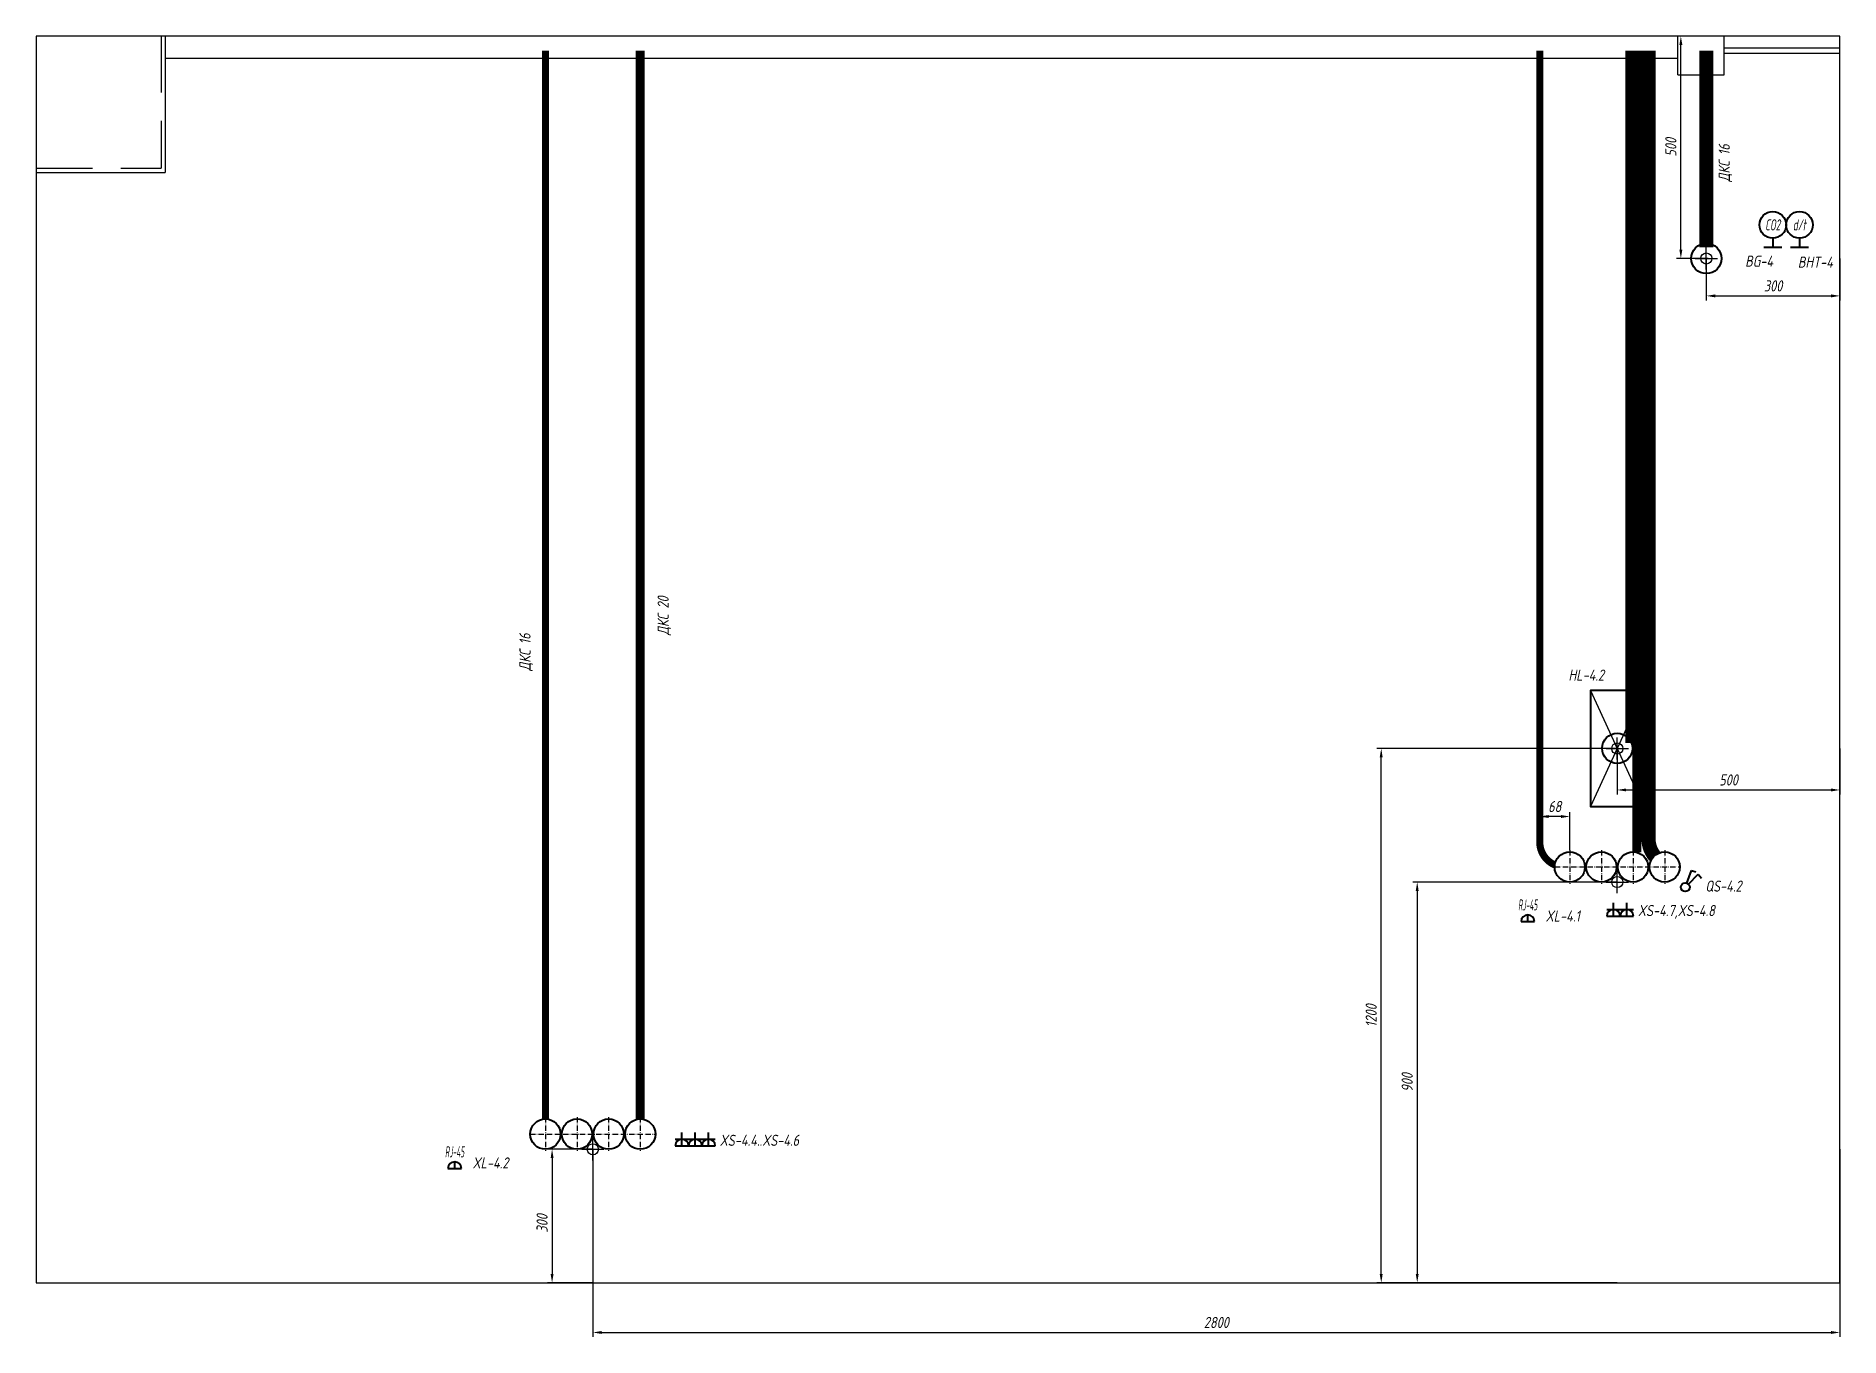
# Model space of a CAD drawing. Header units: millimetres. Extents: x -36498 to 56557, y -58468 to 154.
# Drawn here: x 14293 to 18343, y -31460 to -28538 of the extents above; entities that cross this region are included whole.
import ezdxf
from ezdxf.enums import TextEntityAlignment as Align

# ---------------------------------------------------------------- set-up
doc = ezdxf.new("R2010")
doc.units = ezdxf.units.MM
doc.header["$PDMODE"] = 34
doc.header["$PDSIZE"] = 25
doc.linetypes.add('ACAD_ISO10W100', pattern=[18.5, 12, -3, 0.5, -3])
doc.linetypes.add('DASHED', pattern=[19.05, 12.7, -6.35])
for name, color, linetype in [('01 Черновое', 7, 'Continuous'), ('02 Розетки', 7, 'Continuous'), ('03 Потолок', 7, 'Continuous'), ('04 Освещение', 7, 'Continuous'), ('05 Слаботочка', 7, 'Continuous'), ('06 Авт-ка климата', 7, 'Continuous'), ('11 Привязка размеры', 7, 'Continuous')]:
    doc.layers.add(name, color=color, linetype=linetype)
doc.styles.get("Standard").update_dxf_attribs({"font": 'Ubuntu-R.ttf'})
doc.styles.add('ГОСТ-ISOCPEUR', font='isocpeui.ttf', dxfattribs={"width": 0.8})
doc.dimstyles.new('ISO-25', dxfattribs={"dimtxt": 2.5, "dimasz": 2.5, "dimexe": 1.25, "dimexo": 0.625, "dimtad": 1, "dimtxsty": 'Standard', "dimcen": 2.5, "dimadec": 0, "dimazin": 0, "dimtfac": 1, "dimtmove": 0, "dimatfit": 3, "dimfxl": 1, "dimarcsym": 0})

msp = doc.modelspace()

# ---------------------------------------------------------------- texts
at = {"layer": '02 Розетки', "linetype": 'Continuous', "style": 'ГОСТ-ISOCPEUR', "width": 0.8}
for s, p in [('XS-4.7,XS-4.8', (17890, -30514.8)), ('XS-4.4..XS-4.6', (15828.4, -31030.8))]:
    msp.add_text(s, height=25, dxfattribs=at).set_placement(p)
at = {"layer": '02 Розетки', "color": 1, "insert": (15688.9, -29883.6), "char_height": 25, "width": 270.313, "attachment_point": 1, "rotation": 90, "style": 'ГОСТ-ISOCPEUR'}
msp.add_mtext('{ДКС 20}', dxfattribs=at)
at = {"layer": '04 Освещение', "linetype": 'Continuous', "style": 'ГОСТ-ISOCPEUR', "width": 0.8}
for s, p in [('HL-4.2', (17734, -29986)), ('QS-4.2', (18041.2, -30459.9))]:
    msp.add_text(s, height=25, dxfattribs=at).set_placement(p)
at = {"layer": '05 Слаботочка', "linetype": 'Continuous', "style": 'ГОСТ-ISOCPEUR', "width": 0.8}
for s, p in [('XL-4.1', (17682.7, -30527.1)), ('XL-4.2', (15273.3, -31081.6))]:
    msp.add_text(s, height=25, dxfattribs=at).set_placement(p)
at = {"layer": '05 Слаботочка', "color": 6, "insert": (15378.7, -29963.9), "char_height": 25, "width": 270.313, "attachment_point": 1, "rotation": 90, "style": 'ГОСТ-ISOCPEUR'}
msp.add_mtext('{ДКС 16}', dxfattribs=at)
at = {"layer": '06 Авт-ка климата', "linetype": 'Continuous', "style": 'ГОСТ-ISOCPEUR', "width": 0.8}
for s, p in [('BG-4', (18193.4, -29056.5)), ('BHT-4', (18327.7, -29058.7))]:
    msp.add_text(s, height=25, dxfattribs=at).set_placement(p, align=Align.RIGHT)
at = {"layer": '06 Авт-ка климата', "insert": (18071.3, -28865.4), "char_height": 25, "width": 270.313, "attachment_point": 1, "rotation": 90, "style": 'ГОСТ-ISOCPEUR'}
msp.add_mtext('{ДКС 16}', dxfattribs=at)

# ---------------------------------------------------------------- blocks, each defined once
blk = doc.blocks.new('датчик CO2')
at = {"color": 0, "lineweight": -2}
for p, q in [((-2, 0), (2, 0)), ((0, 2), (0, 0))]:
    blk.add_line(p, q, dxfattribs=at)
blk.add_circle((0, 5), 3, dxfattribs=at)
at = {"color": 0, "lineweight": -2, "style": 'ГОСТ-ISOCPEUR', "width": 0.6}
blk.add_text('CO2', height=2.5, rotation=360, dxfattribs=at).set_placement((-0.01, 5), align=Align.MIDDLE_CENTER)
blk = doc.blocks.new('розетка скрытая трехполюсная')
at = {"color": 0, "lineweight": -2}
for p, q in [((-1.5, 1.5), (1.5, 1.5)), ((-1.5, 0), (1.5, 0)), ((0, 0), (0, 3))]:
    blk.add_line(p, q, dxfattribs=at)
blk.add_arc((0, 0), 1.5, 0, 180, dxfattribs=at)
blk = doc.blocks.new('кнопка 2')
at = {"color": 0, "lineweight": -2}
for p, q in [((0.35, 0.94), (1.39, 3.78)), ((0.71, 0.71), (2.93, 2.93)), ((1.39, 3.78), (2.34, 3.45)), ((2.93, 2.93), (3.66, 2))]:
    blk.add_line(p, q, dxfattribs=at)
blk.add_circle((0, 0), 1, dxfattribs=at)
blk = doc.blocks.new('розетка RJ-45')
at = {"color": 0, "lineweight": -2}
for p, q in [((-1.5, 0), (1.5, 0)), ((0, 0), (0, 1.5))]:
    blk.add_line(p, q, dxfattribs=at)
blk.add_arc((0, 0), 1.5, 0, 180, dxfattribs=at)
at = {"color": 0, "lineweight": -2, "style": 'ГОСТ-ISOCPEUR', "width": 0.4}
blk.add_text('RJ-45', height=2.5, dxfattribs=at).set_placement((0, 2.5), align=Align.CENTER)
blk = doc.blocks.new('датчик температуры и влажности')
at = {"color": 0, "lineweight": -2}
for p, q in [((-2, 0), (2, 0)), ((0, 2), (0, 0))]:
    blk.add_line(p, q, dxfattribs=at)
blk.add_circle((0, 5), 3, dxfattribs=at)
at = {"color": 0, "lineweight": -2, "style": 'ГОСТ-ISOCPEUR', "width": 0.6}
blk.add_text('d/t', height=2.5, rotation=360, dxfattribs=at).set_placement((-0.01, 5), align=Align.MIDDLE_CENTER)
blk = doc.blocks.new('*D117')
at = {"layer": '11 Привязка размеры', "color": 0, "lineweight": -2, "transparency": 16777216}
for p, q in [((18047.5, -28538.4), (17976.3, -28538.4)), ((17986.3, -29017.9), (17986.3, -28558.4)), ((18047.5, -29037.9), (17976.3, -29037.9))]:
    blk.add_line(p, q, dxfattribs=at)
at = {"layer": '11 Привязка размеры', "color": 0, "transparency": 16777216}
for points in [[(17989.7, -28558.4), (17983, -28558.4), (17986.3, -28538.4)], [(17983, -29017.9), (17989.7, -29017.9), (17986.3, -29037.9)]]:
    blk.add_solid(points, dxfattribs=at)
at = {"layer": 'Defpoints', "color": 0, "transparency": 16777216}
for p in [(17986.3, -28538.4), (18047.5, -28538.4), (18047.5, -29037.9)]:
    blk.add_point(p, dxfattribs=at)
at = {"layer": '11 Привязка размеры', "color": 0, "transparency": 16777216, "insert": (17963.8, -28788.1), "char_height": 25, "attachment_point": 5, "rotation": 90, "style": 'ГОСТ-ISOCPEUR'}
blk.add_mtext('500', dxfattribs=at)
blk = doc.blocks.new('*D118')
at = {"layer": '11 Привязка размеры', "color": 0, "lineweight": -2, "transparency": 16777216}
for p, q in [((18043.5, -29037.9), (18043.5, -29131.9)), ((18343.5, -29037.9), (18343.5, -29131.9)), ((18063.5, -29121.9), (18323.5, -29121.9))]:
    blk.add_line(p, q, dxfattribs=at)
at = {"layer": '11 Привязка размеры', "color": 0, "transparency": 16777216}
for points in [[(18063.5, -29118.6), (18063.5, -29125.2), (18043.5, -29121.9)], [(18323.5, -29125.2), (18323.5, -29118.6), (18343.5, -29121.9)]]:
    blk.add_solid(points, dxfattribs=at)
at = {"layer": 'Defpoints', "color": 0, "transparency": 16777216}
for p in [(18043.5, -29037.9), (18343.5, -29037.9), (18343.5, -29121.9)]:
    blk.add_point(p, dxfattribs=at)
at = {"layer": '11 Привязка размеры', "color": 0, "transparency": 16777216, "insert": (18193.5, -29099.4), "char_height": 25, "attachment_point": 5, "style": 'ГОСТ-ISOCPEUR'}
blk.add_mtext('300', dxfattribs=at)
blk = doc.blocks.new('*D119')
at = {"layer": '11 Привязка размеры', "color": 0, "lineweight": -2, "transparency": 16777216}
for p, q in [((17843.5, -30438.4), (17384.4, -30438.4)), ((17394.4, -30458.4), (17394.4, -31318.4)), ((17843.5, -31338.4), (17384.4, -31338.4))]:
    blk.add_line(p, q, dxfattribs=at)
at = {"layer": '11 Привязка размеры', "color": 0, "transparency": 16777216}
for points in [[(17397.7, -30458.4), (17391.1, -30458.4), (17394.4, -30438.4)], [(17391.1, -31318.4), (17397.7, -31318.4), (17394.4, -31338.4)]]:
    blk.add_solid(points, dxfattribs=at)
at = {"layer": 'Defpoints', "color": 0, "transparency": 16777216}
for p in [(17843.5, -30438.4), (17394.4, -31338.4), (17843.5, -31338.4)]:
    blk.add_point(p, dxfattribs=at)
at = {"layer": '11 Привязка размеры', "color": 0, "transparency": 16777216, "insert": (17371.9, -30888.4), "char_height": 25, "attachment_point": 5, "rotation": 90, "style": 'ГОСТ-ISOCPEUR'}
blk.add_mtext('900', dxfattribs=at)
blk = doc.blocks.new('*D120')
at = {"layer": '11 Привязка размеры', "color": 0, "lineweight": -2, "transparency": 16777216}
for p, q in [((17843.5, -30138.4), (17303.6, -30138.4)), ((17313.6, -31318.4), (17313.6, -30158.4)), ((17842.8, -31338.4), (17303.6, -31338.4))]:
    blk.add_line(p, q, dxfattribs=at)
at = {"layer": '11 Привязка размеры', "color": 0, "transparency": 16777216}
for points in [[(17316.9, -30158.4), (17310.2, -30158.4), (17313.6, -30138.4)], [(17310.2, -31318.4), (17316.9, -31318.4), (17313.6, -31338.4)]]:
    blk.add_solid(points, dxfattribs=at)
at = {"layer": 'Defpoints', "color": 0, "transparency": 16777216}
for p in [(17313.6, -30138.4), (17843.5, -30138.4), (17842.8, -31338.4)]:
    blk.add_point(p, dxfattribs=at)
at = {"layer": '11 Привязка размеры', "color": 0, "transparency": 16777216, "insert": (17291.1, -30738.4), "char_height": 25, "attachment_point": 5, "rotation": 90, "style": 'ГОСТ-ISOCPEUR'}
blk.add_mtext('1200', dxfattribs=at)
blk = doc.blocks.new('*D121')
at = {"layer": '11 Привязка размеры', "color": 0, "lineweight": -2, "transparency": 16777216}
for p, q in [((17843.5, -30138.4), (17843.5, -30241.5)), ((18343.5, -30138.4), (18343.5, -30241.5)), ((17863.5, -30231.5), (18323.5, -30231.5))]:
    blk.add_line(p, q, dxfattribs=at)
at = {"layer": '11 Привязка размеры', "color": 0, "transparency": 16777216}
for points in [[(17863.5, -30228.2), (17863.5, -30234.8), (17843.5, -30231.5)], [(18323.5, -30234.8), (18323.5, -30228.2), (18343.5, -30231.5)]]:
    blk.add_solid(points, dxfattribs=at)
at = {"layer": 'Defpoints', "color": 0, "transparency": 16777216}
for p in [(17843.5, -30138.4), (18343.5, -30138.4), (18343.5, -30231.5)]:
    blk.add_point(p, dxfattribs=at)
at = {"layer": '11 Привязка размеры', "color": 0, "transparency": 16777216, "insert": (18093.5, -30209), "char_height": 25, "attachment_point": 5, "style": 'ГОСТ-ISOCPEUR'}
blk.add_mtext('500', dxfattribs=at)
blk = doc.blocks.new('*D122')
at = {"layer": '11 Привязка размеры', "color": 0, "lineweight": -2, "transparency": 16777216}
for p, q in [((17669.5, -30348.4), (17669.5, -30281.2)), ((17717, -30291.2), (17689.5, -30291.2)), ((17737, -30366.5), (17737, -30281.2))]:
    blk.add_line(p, q, dxfattribs=at)
at = {"layer": '11 Привязка размеры', "color": 0, "transparency": 16777216}
for points in [[(17689.5, -30287.8), (17689.5, -30294.5), (17669.5, -30291.2)], [(17717, -30294.5), (17717, -30287.8), (17737, -30291.2)]]:
    blk.add_solid(points, dxfattribs=at)
at = {"layer": 'Defpoints', "color": 0, "transparency": 16777216}
for p in [(17669.5, -30291.2), (17669.5, -30348.4), (17737, -30366.5)]:
    blk.add_point(p, dxfattribs=at)
at = {"layer": '11 Привязка размеры', "color": 0, "transparency": 16777216, "insert": (17703.2, -30268.7), "char_height": 25, "attachment_point": 5, "style": 'ГОСТ-ISOCPEUR'}
blk.add_mtext('68', dxfattribs=at)
blk = doc.blocks.new('*D123')
at = {"layer": '11 Привязка размеры', "color": 0, "lineweight": -2, "transparency": 16777216}
for p, q in [((15543.5, -31038.4), (15442, -31038.4)), ((15452, -31058.4), (15452, -31318.4)), ((15543.5, -31338.4), (15442, -31338.4))]:
    blk.add_line(p, q, dxfattribs=at)
at = {"layer": '11 Привязка размеры', "color": 0, "transparency": 16777216}
for points in [[(15455.3, -31058.4), (15448.7, -31058.4), (15452, -31038.4)], [(15448.7, -31318.4), (15455.3, -31318.4), (15452, -31338.4)]]:
    blk.add_solid(points, dxfattribs=at)
at = {"layer": 'Defpoints', "color": 0, "transparency": 16777216}
for p in [(15543.5, -31038.4), (15452, -31338.4), (15543.5, -31338.4)]:
    blk.add_point(p, dxfattribs=at)
at = {"layer": '11 Привязка размеры', "color": 0, "transparency": 16777216, "insert": (15429.5, -31204.9), "char_height": 25, "attachment_point": 5, "rotation": 90, "style": 'ГОСТ-ISOCPEUR'}
blk.add_mtext('300', dxfattribs=at)
blk = doc.blocks.new('*D124')
at = {"layer": '11 Привязка размеры', "color": 0, "lineweight": -2, "transparency": 16777216}
for p, q in [((15543.5, -31038.4), (15543.5, -31459.9)), ((18343.5, -31038.4), (18343.5, -31459.9)), ((15563.5, -31449.9), (18323.5, -31449.9))]:
    blk.add_line(p, q, dxfattribs=at)
at = {"layer": '11 Привязка размеры', "color": 0, "transparency": 16777216}
for points in [[(15563.5, -31446.6), (15563.5, -31453.2), (15543.5, -31449.9)], [(18323.5, -31453.2), (18323.5, -31446.6), (18343.5, -31449.9)]]:
    blk.add_solid(points, dxfattribs=at)
at = {"layer": 'Defpoints', "color": 0, "transparency": 16777216}
for p in [(15543.5, -31038.4), (18343.5, -31038.4), (18343.5, -31449.9)]:
    blk.add_point(p, dxfattribs=at)
at = {"layer": '11 Привязка размеры', "color": 0, "transparency": 16777216, "insert": (16943.5, -31427.4), "char_height": 25, "attachment_point": 5, "style": 'ГОСТ-ISOCPEUR'}
blk.add_mtext('2800', dxfattribs=at)

# ---------------------------------------------------------------- dimensions: what is measured, and where the dimension line sits
at = {"layer": '11 Привязка размеры'}
for base, p1, p2, picture, middle in [((17986.3483758, -28538.3789992), (18047.4536182, -29037.8789992), (18047.4536182, -28538.3789992), '*D117', (17986.3483758, -28788.1289992)), ((15452, -31338.4), (15543.5, -31038.4), (15543.5, -31338.4), '*D123', (15452, -31204.9))]:
    dim = msp.add_linear_dim(base=base, p1=p1, p2=p2, angle=90, dimstyle='ISO-25', override={"dimtxt": 25, "dimasz": 20, "dimexe": 10, "dimexo": 0, "dimgap": 10, "dimdec": 0, "dimtxsty": 'ГОСТ-ISOCPEUR'}, dxfattribs=at)
    dim.commit()
    dim.dimension.update_dxf_attribs({"geometry": picture, "text_midpoint": middle, "dimtype": 160})
for base, p1, p2, picture, middle in [((18343.5, -29121.9), (18043.5, -29037.9), (18343.5, -29037.9), '*D118', (18193.5, -29099.4)), ((18343.5, -30231.5), (17843.5, -30138.4), (18343.5, -30138.4), '*D121', (18093.5, -30209)), ((17669.4536182, -30291.1516686), (17736.9536182, -30366.4753332), (17669.4536182, -30348.3789992), '*D122', (17703.2036182, -30268.6516686))]:
    dim = msp.add_linear_dim(base=base, p1=p1, p2=p2, dimstyle='ISO-25', override={"dimtxt": 25, "dimasz": 20, "dimexe": 10, "dimexo": 0, "dimgap": 10, "dimdec": 0, "dimtxsty": 'ГОСТ-ISOCPEUR'}, dxfattribs=at)
    dim.commit()
    dim.dimension.update_dxf_attribs({"geometry": picture, "text_midpoint": middle})
for base, p1, p2, picture, middle in [((17313.6, -30138.4), (17842.8, -31338.4), (17843.5, -30138.4), '*D120', (17291.1, -30738.4)), ((17394.4, -31338.4), (17843.5, -30438.4), (17843.5, -31338.4), '*D119', (17371.9, -30888.4))]:
    dim = msp.add_linear_dim(base=base, p1=p1, p2=p2, angle=90, dimstyle='ISO-25', override={"dimtxt": 25, "dimasz": 20, "dimexe": 10, "dimexo": 0, "dimgap": 10, "dimdec": 0, "dimtxsty": 'ГОСТ-ISOCPEUR'}, dxfattribs=at)
    dim.commit()
    dim.dimension.update_dxf_attribs({"geometry": picture, "text_midpoint": middle})
dim = msp.add_linear_dim(base=(18343.5, -31449.9), p1=(15543.5, -31038.4), p2=(18343.5, -31038.4), dimstyle='ISO-25', override={"dimtxt": 25, "dimasz": 20, "dimexe": 10, "dimexo": 0, "dimgap": 10, "dimdec": 0, "dimtxsty": 'ГОСТ-ISOCPEUR'}, dxfattribs=at)
dim.commit()
dim.dimension.update_dxf_attribs({"geometry": '*D124', "text_midpoint": (16943.5, -31449.9), "dimtype": 160})

# ---------------------------------------------------------------- linework, layer by layer
at = {"layer": '01 Черновое'}
msp.add_lwpolyline([(18343.5, -31338.4), (18343.5, -28538.4), (14293.5, -28538.4), (14293.5, -31338.4)], close=True, dxfattribs=at)
at = {"layer": '02 Розетки', "color": 1, "const_width": 20, "flags": 128}
for points in [[(15650, -30970.4), (15650, -28571.4)], [(17887.5, -30371.5), (17887.5, -28571.4)]]:
    msp.add_lwpolyline(points, dxfattribs=at)
at = {"layer": '02 Розетки', "color": 1, "lineweight": 40}
for centre in [(17808, -30404.4), (17879, -30404.4), (15508, -31004.4), (15579, -31004.4), (15650, -31004.4)]:
    msp.add_circle(centre, 34, dxfattribs=at)
at = {"layer": '03 Потолок', "color": 1, "linetype": 'DASHED', "ltscale": 10}
for p in [(14574, -28538.4), (14293.5, -28835.4)]:
    msp.add_line(p, (14574, -28835.4), dxfattribs=at)
at = {"layer": '03 Потолок', "color": 1, "lineweight": -2}
for p, q in [((14583.5, -28538.4), (14583.5, -28844.9)), ((17979.5, -28625.4), (17979.5, -28538.4)), ((18083.5, -28625.4), (18083.5, -28538.4)), ((17979.5, -28588.4), (14583.5, -28588.4)), ((18343.5, -28565.4), (18083.5, -28565.4)), ((18343.5, -28577.9), (18083.5, -28577.9)), ((17979.5, -28625.4), (18083.5, -28625.4)), ((14293.5, -28844.9), (14583.5, -28844.9))]:
    msp.add_line(p, q, dxfattribs=at)
at = {"layer": '04 Освещение', "color": 3}
for p, q in [((17903.5, -30008.4), (17783.5, -30268.4)), ((17783.5, -30008.4), (17903.5, -30268.4))]:
    msp.add_line(p, q, dxfattribs=at)
at = {"layer": '04 Освещение', "color": 3, "const_width": 16, "flags": 128}
msp.add_lwpolyline([(17869.5, -30126), (17869.5, -28571.4)], dxfattribs=at)
msp.add_lwpolyline([(17921.6, -30385.6, -0.172285), (17905.5, -30340.2), (17905.5, -28571.4)], format="xyb", dxfattribs=at)
at = {"layer": '04 Освещение', "color": 111, "const_width": 16}
msp.add_lwpolyline([(17934, -30375.6, -0.172285), (17921.5, -30340.2), (17921.5, -28571.4)], format="xyb", dxfattribs=at)
at = {"layer": '04 Освещение', "color": 3, "lineweight": 40, "flags": 128}
msp.add_lwpolyline([(17903.5, -30268.4), (17903.5, -30008.4), (17783.5, -30008.4), (17783.5, -30268.4)], close=True, dxfattribs=at)
at = {"layer": '04 Освещение', "color": 3, "lineweight": 40}
for centre in [(17843.5, -30138), (17950, -30404.4)]:
    msp.add_circle(centre, 34, dxfattribs=at)
at = {"layer": '05 Слаботочка', "color": 6, "const_width": 16, "flags": 128}
msp.add_lwpolyline([(15437, -30970.4), (15437, -28571.4)], dxfattribs=at)
msp.add_lwpolyline([(17703.3, -30399.8, -0.299332), (17669.5, -30348.4), (17669.5, -28571.4)], format="xyb", dxfattribs=at)
at = {"layer": '05 Слаботочка', "color": 6, "lineweight": 40}
for centre in [(17737, -30404.4), (15437, -31004.4)]:
    msp.add_circle(centre, 34, dxfattribs=at)
at = {"layer": '06 Авт-ка климата', "color": 254, "const_width": 16}
msp.add_lwpolyline([(18035.5, -29013.1), (18035.5, -28571.4)], dxfattribs=at)
at = {"layer": '06 Авт-ка климата', "const_width": 16, "flags": 128}
msp.add_lwpolyline([(18051.5, -29013.1), (18051.5, -28571.4)], dxfattribs=at)
at = {"layer": '06 Авт-ка климата', "lineweight": 40}
msp.add_circle((18043.5, -29037.9), 34, dxfattribs=at)
at = {"layer": '11 Привязка размеры', "linetype": 'ACAD_ISO10W100'}
for p, q in [((17737, -30366.5), (17737, -30442.3)), ((17808, -30366.5), (17808, -30442.3)), ((17879, -30366.5), (17879, -30442.3)), ((17950, -30366.5), (17950, -30442.3)), ((17703, -30404.4), (17984, -30404.4)), ((15437, -30966.5), (15437, -31042.3)), ((15508, -30966.5), (15508, -31042.3)), ((15579, -30966.5), (15579, -31042.3)), ((15650, -30966.5), (15650, -31042.3)), ((15403, -31004.4), (15684, -31004.4))]:
    msp.add_line(p, q, dxfattribs=at)
at = {"layer": '11 Привязка размеры', "lineweight": -2}
for p in [(18043.5, -29037.9), (17843.5, -30138.4), (17843.5, -30438.4), (15543.5, -31038.4)]:
    msp.add_point(p, dxfattribs=at)

# ---------------------------------------------------------------- block references
at = {"layer": '02 Розетки', "color": 1, "lineweight": 40, "xscale": 10, "yscale": 10, "zscale": 10}
for p in [(17835, -30514.8), (17865, -30514.8), (15743.4, -31030.8), (15773.4, -31030.8), (15803.4, -31030.8)]:
    msp.add_blockref('розетка скрытая трехполюсная', p, dxfattribs=at)
at = {"layer": '04 Освещение', "color": 3, "lineweight": 40, "xscale": 10, "yscale": 10, "zscale": 10}
msp.add_blockref('кнопка 2', (17996.2, -30449.9), dxfattribs=at)
at = {"layer": '05 Слаботочка', "color": 6, "lineweight": 40, "xscale": 10, "yscale": 10, "zscale": 10}
for p in [(17642.7, -30527.1), (15233.3, -31081.6)]:
    msp.add_blockref('розетка RJ-45', p, dxfattribs=at)
at = {"layer": '06 Авт-ка климата', "lineweight": 40, "xscale": 10, "yscale": 10, "zscale": 10}
for name, p in [('датчик CO2', (18192.7, -29012.4)), ('датчик температуры и влажности', (18252.7, -29012.4))]:
    msp.add_blockref(name, p, dxfattribs=at)

msp.set_redraw_order([(e.dxf.handle, doc.entitydb.next_handle()) for e in msp.query("TEXT MTEXT ATTDEF DIMENSION ARC_DIMENSION")])  # texts and dimensions are drawn at this point

doc.saveas('drawing.dxf')
